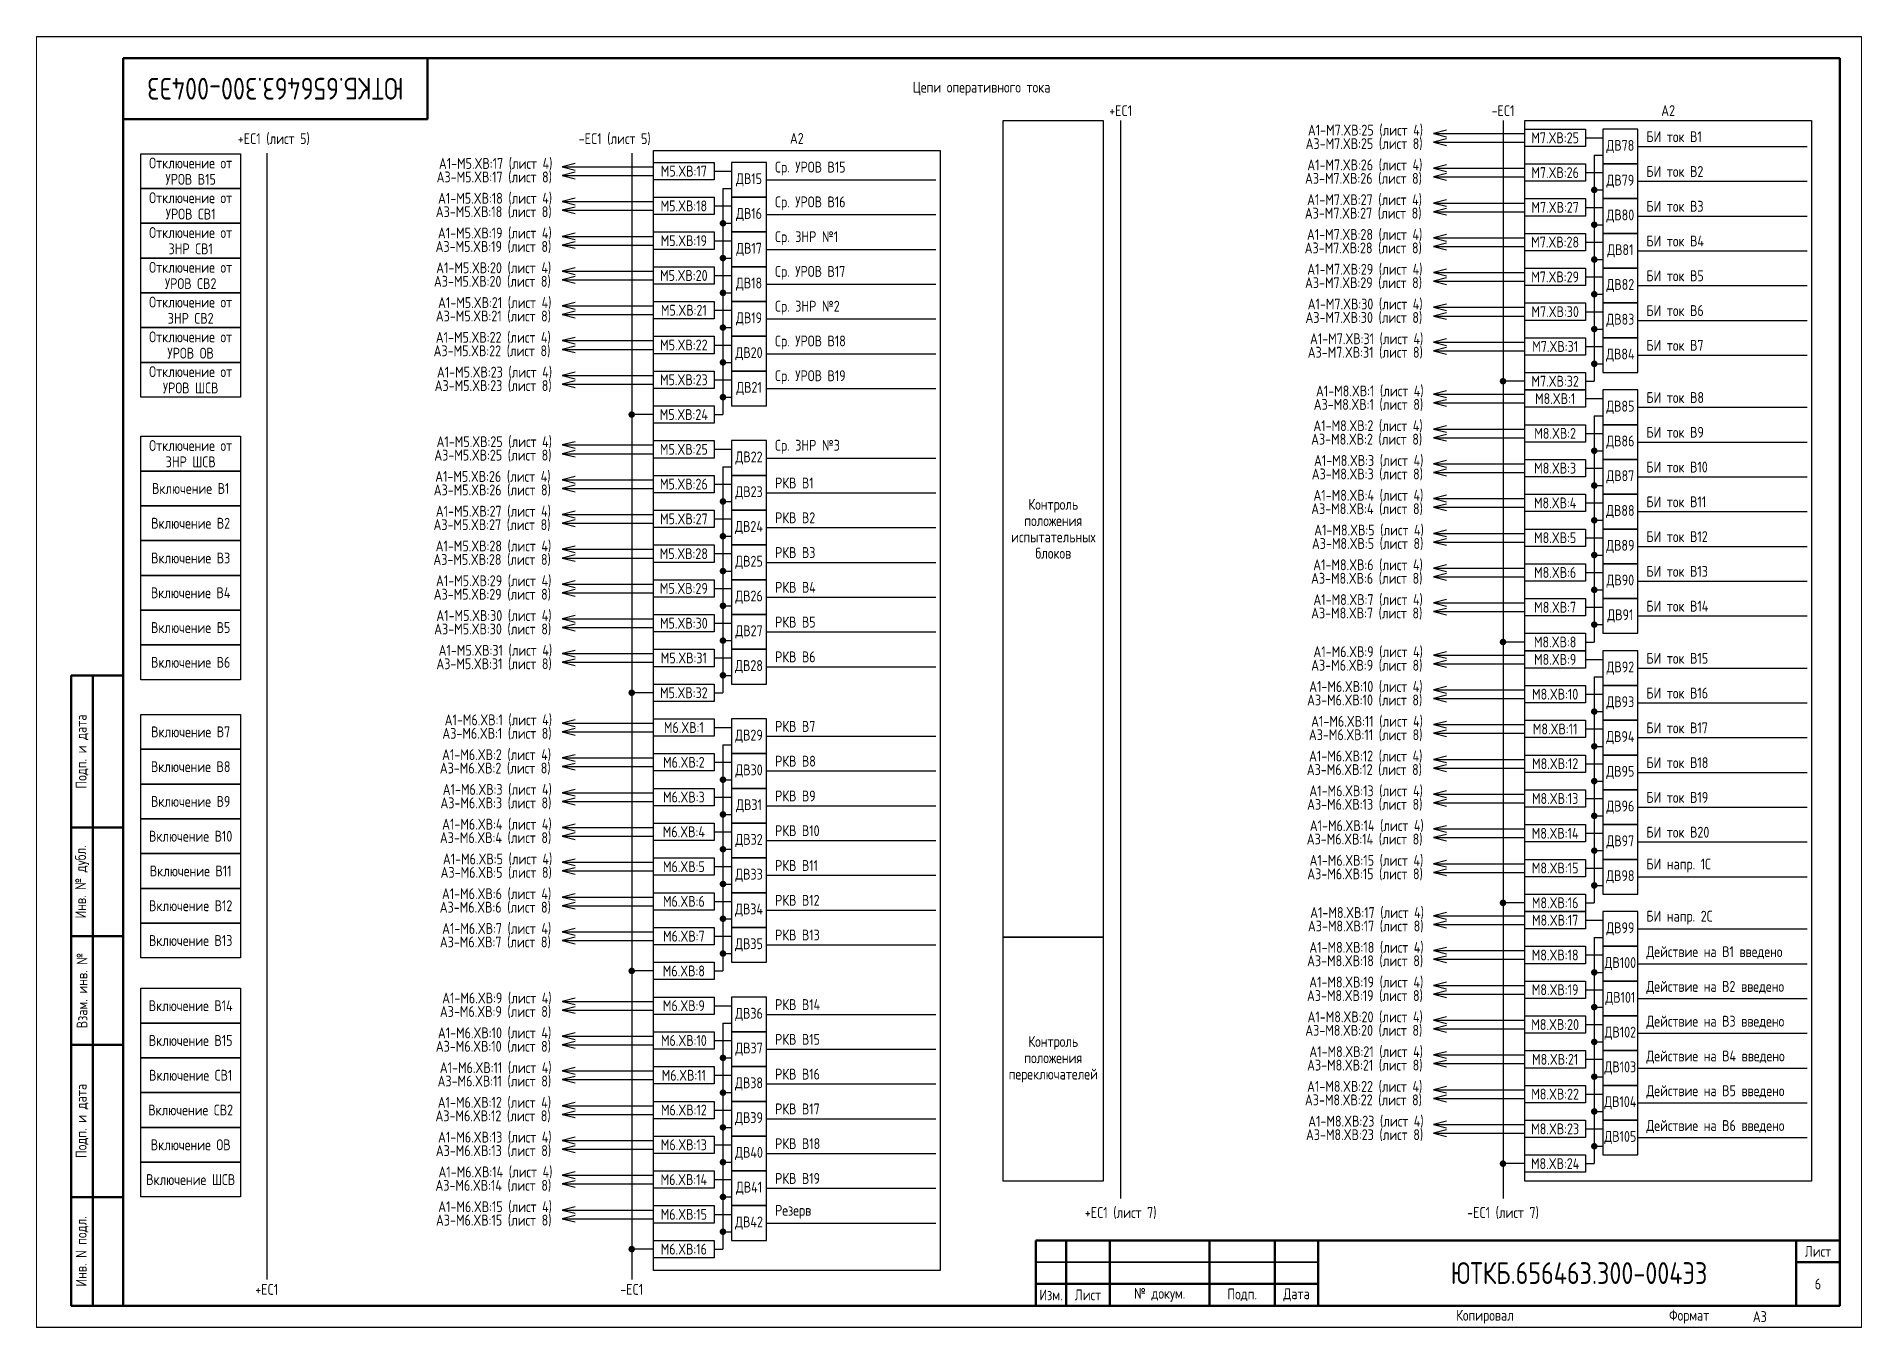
# Paper-space layout 'Лист6' of a CAD drawing. Header units: millimetres, sheet in inches. Extents: x 118.5 to 128.6, y 94.4 to 101.5.
# The model-space entities are those that its viewports show. They can reach past a viewport. Long polylines and large blocks are cut down to what shows.
import ezdxf

# ---------------------------------------------------------------- set-up
doc = ezdxf.new("R2010")
doc.units = ezdxf.units.MM
doc.styles.add('Gost_type_A', font='GOST_A.TTF')

psp = doc.layouts.new('Лист6')

msp = doc.modelspace()

# ---------------------------------------------------------------- texts
at = {"insert": (2155, 285), "char_height": 5, "width": 70, "attachment_point": 5, "rotation": 180, "style": 'Gost_type_A'}
msp.add_mtext('ЮТКБ.656463.300-004Э3', dxfattribs=at)
at = {"char_height": 2.5, "style": 'Gost_type_A'}
for s, insert, width, attachment_point, line_spacing_factor in [('Цепи оперативного тока', (2317.5, 285), 395, 5, 0.9), ('A2', (2475.52, 278.69), 66, 8, 0.9), ('A2', (2275, 272.29), 66, 8, 0.9), ('A3-M7.XВ:25 (лист 8)', (2392.09, 272.23), 31, 4, 0.8), ('A1-M7.XВ:25 (лист 4)', (2392.61, 275.33), 31, 4, 0.8), ('Отключение от УРОВ B15', (2135.5, 266.02), 23, 5, 0.9), ('A1-M5.XВ:17 (лист 4)', (2192.62, 267.66), 31, 4, 0.8), ('A1-M7.XВ:26 (лист 4)', (2392.47, 267.33), 31, 4, 0.8), ('A3-M5.XВ:17 (лист 8)', (2192.1, 264.56), 31, 4, 0.8), ('A3-M7.XВ:26 (лист 8)', (2391.95, 264.23), 31, 4, 0.8), ('Отключение от УРОВ СB1', (2135.5, 258.02), 23, 5, 0.9), ('A1-M5.XВ:18 (лист 4)', (2192.43, 259.66), 31, 4, 0.8), ('A1-M7.XВ:27 (лист 4)', (2392.43, 259.33), 31, 4, 0.8), ('A3-M5.XВ:18 (лист 8)', (2191.91, 256.56), 31, 4, 0.8), ('A3-M7.XВ:27 (лист 8)', (2391.91, 256.23), 31, 4, 0.8), ('Отключение от ЗНР СВ1', (2135.5, 250.02), 23, 5, 0.9), ('A1-M5.XВ:19 (лист 4)', (2192.39, 251.66), 31, 4, 0.8), ('A1-M7.XВ:28 (лист 4)', (2392.39, 251.33), 31, 4, 0.8), ('A3-M5.XВ:19 (лист 8)', (2191.87, 248.56), 31, 4, 0.8), ('A3-M7.XВ:28 (лист 8)', (2391.87, 248.23), 31, 4, 0.8), ('Отключение от УРОВ СB2', (2135.5, 242.02), 23, 5, 0.9), ('A1-M5.XВ:20 (лист 4)', (2192, 243.66), 31, 4, 0.8), ('A1-M7.XВ:29 (лист 4)', (2392.47, 243.33), 31, 4, 0.8), ('A3-M5.XВ:20 (лист 8)', (2191.48, 240.56), 31, 4, 0.8), ('A3-M7.XВ:29 (лист 8)', (2391.95, 240.23), 31, 4, 0.8), ('Отключение от ЗНР СВ2', (2135.5, 234.02), 23, 5, 0.9), ('A1-M5.XВ:21 (лист 4)', (2192.43, 235.66), 31, 4, 0.8), ('A1-M7.XВ:30 (лист 4)', (2392.56, 235.33), 31, 4, 0.8), ('A3-M5.XВ:21 (лист 8)', (2191.91, 232.56), 31, 4, 0.8), ('A3-M7.XВ:30 (лист 8)', (2392.06, 232.23), 31, 4, 0.8), ('Отключение от УРОВ ОB', (2135.5, 226.02), 23, 5, 0.9), ('A1-M5.XВ:22 (лист 4)', (2191.91, 227.66), 31, 4, 0.8), ('A1-M7.XВ:31 (лист 4)', (2393.09, 227.33), 31, 4, 0.8), ('A3-M5.XВ:22 (лист 8)', (2191.41, 224.56), 31, 4, 0.8), ('A3-M7.XВ:31 (лист 8)', (2392.57, 224.23), 31, 4, 0.8), ('Отключение от УРОВ ШСB', (2135.5, 218.02), 23, 5, 0.9), ('A1-M5.XВ:23 (лист 4)', (2192.17, 219.66), 31, 4, 0.8), ('A3-M5.XВ:23 (лист 8)', (2191.65, 216.56), 31, 4, 0.8), ('A1-M8.XВ:1 (лист 4)', (2394.47, 215.33), 31, 4, 0.8), ('A3-M8.XВ:1 (лист 8)', (2393.95, 212.23), 31, 4, 0.8), ('A3-M8.XВ:2 (лист 8)', (2393.36, 204.23), 31, 4, 0.8), ('A1-M8.XВ:2 (лист 4)', (2393.88, 207.33), 31, 4, 0.8), ('Отключение от ЗНР ШСВ', (2135.5, 201.02), 23, 5, 0.9), ('A3-M5.XВ:25 (лист 8)', (2191.57, 200.56), 31, 4, 0.8), ('A1-M5.XВ:25 (лист 4)', (2192.09, 203.66), 31, 4, 0.8), ('A3-M8.XВ:3 (лист 8)', (2393.5, 196.23), 31, 4, 0.8), ('A1-M8.XВ:3 (лист 4)', (2394.02, 199.33), 31, 4, 0.8), ('Включение В1', (2135.5, 193.02), 23, 5, 0.9), ('A3-M5.XВ:26 (лист 8)', (2191.43, 192.56), 31, 4, 0.8), ('A1-M5.XВ:26 (лист 4)', (2191.77, 195.66), 31, 4, 0.8), ('A1-M5.XВ:27 (лист 4)', (2191.91, 187.66), 31, 4, 0.8), ('Контроль положения\\Pиспытательных блоков', (2334.02, 183.74), 23, 5, 0.9), ('A3-M8.XВ:4 (лист 8)', (2393.38, 188.23), 31, 4, 0.8), ('A1-M8.XВ:4 (лист 4)', (2393.9, 191.33), 31, 4, 0.8), ('Включение В2', (2135.5, 185.02), 23, 5, 0.9), ('A3-M5.XВ:27 (лист 8)', (2191.39, 184.56), 31, 4, 0.8), ('A1-M8.XВ:5 (лист 4)', (2394.06, 183.33), 31, 4, 0.8), ('A1-M5.XВ:28 (лист 4)', (2191.87, 179.66), 31, 4, 0.8), ('A3-M8.XВ:5 (лист 8)', (2393.54, 180.23), 31, 4, 0.8), ('Включение В3', (2135.5, 177.02), 23, 5, 0.9), ('A3-M5.XВ:28 (лист 8)', (2191.35, 176.56), 31, 4, 0.8), ('A1-M8.XВ:6 (лист 4)', (2393.84, 175.33), 31, 4, 0.8), ('A1-M5.XВ:29 (лист 4)', (2191.95, 171.66), 31, 4, 0.8), ('A3-M8.XВ:6 (лист 8)', (2393.34, 172.23), 31, 4, 0.8), ('Включение В4', (2135.5, 169.02), 23, 5, 0.9), ('A3-M5.XВ:29 (лист 8)', (2191.43, 168.56), 31, 4, 0.8), ('A1-M8.XВ:7 (лист 4)', (2393.88, 167.33), 31, 4, 0.8), ('A1-M5.XВ:30 (лист 4)', (2192.04, 163.66), 31, 4, 0.8), ('A3-M8.XВ:7 (лист 8)', (2393.36, 164.23), 31, 4, 0.8), ('Включение В5', (2135.5, 161.02), 23, 5, 0.9), ('A3-M5.XВ:30 (лист 8)', (2191.54, 160.56), 31, 4, 0.8), ('A1-M5.XВ:31 (лист 4)', (2192.56, 155.66), 31, 4, 0.8), ('A1-M6.XВ:9 (лист 4)', (2393.89, 155.33), 31, 4, 0.8), ('Включение В6', (2135.5, 153.02), 23, 5, 0.9), ('A3-M5.XВ:31 (лист 8)', (2192.04, 152.56), 31, 4, 0.8), ('A3-M6.XВ:9 (лист 8)', (2393.37, 152.23), 31, 4, 0.8), ('A1-M6.XВ:10 (лист 4)', (2392.91, 147.33), 31, 4, 0.8), ('A3-M6.XВ:10 (лист 8)', (2392.43, 144.23), 31, 4, 0.8), ('A1-M6.XВ:1 (лист 4)', (2193.95, 139.66), 31, 4, 0.8), ('A1-M6.XВ:11 (лист 4)', (2393.36, 139.33), 31, 4, 0.8), ('Включение В7', (2135.5, 137.02), 23, 5, 0.9), ('A3-M6.XВ:1 (лист 8)', (2193.43, 136.56), 31, 4, 0.8), ('A3-M6.XВ:11 (лист 8)', (2392.84, 136.23), 31, 4, 0.8), ('Включение В8', (2135.5, 129.02), 23, 5, 0.9), ('A1-M6.XВ:2 (лист 4)', (2193.36, 131.66), 31, 4, 0.8), ('A1-M6.XВ:12 (лист 4)', (2392.88, 131.33), 31, 4, 0.8), ('A3-M6.XВ:2 (лист 8)', (2192.84, 128.56), 31, 4, 0.8), ('A3-M6.XВ:12 (лист 8)', (2392.36, 128.23), 31, 4, 0.8), ('Включение В9', (2135.5, 121.02), 23, 5, 0.9), ('A3-M6.XВ:3 (лист 8)', (2192.98, 120.56), 31, 4, 0.8), ('A1-M6.XВ:3 (лист 4)', (2193.5, 123.66), 31, 4, 0.8), ('A3-M6.XВ:13 (лист 8)', (2392.43, 120.23), 31, 4, 0.8), ('A1-M6.XВ:13 (лист 4)', (2392.95, 123.33), 31, 4, 0.8), ('Включение В10', (2135.5, 113.02), 23, 5, 0.9), ('A3-M6.XВ:4 (лист 8)', (2192.85, 112.56), 31, 4, 0.8), ('A1-M6.XВ:4 (лист 4)', (2193.37, 115.66), 31, 4, 0.8), ('A3-M6.XВ:14 (лист 8)', (2392.35, 112.23), 31, 4, 0.8), ('A1-M6.XВ:14 (лист 4)', (2393.05, 115.33), 31, 4, 0.8), ('A1-M6.XВ:5 (лист 4)', (2193.54, 107.66), 31, 4, 0.8), ('Включение В11', (2135.5, 105.02), 23, 5, 0.9), ('A3-M6.XВ:5 (лист 8)', (2193.02, 104.56), 31, 4, 0.8), ('A3-M6.XВ:15 (лист 8)', (2392.47, 104.23), 31, 4, 0.8), ('A1-M6.XВ:15 (лист 4)', (2393, 107.33), 31, 4, 0.8), ('A1-M6.XВ:6 (лист 4)', (2193.32, 99.66), 31, 4, 0.8), ('Включение В12', (2135.5, 97.02), 23, 5, 0.9), ('A3-M6.XВ:6 (лист 8)', (2192.82, 96.56), 31, 4, 0.8), ('A1-M8.XВ:17 (лист 4)', (2393.14, 95.33), 31, 4, 0.8), ('A1-M6.XВ:7 (лист 4)', (2193.36, 91.66), 31, 4, 0.8), ('A3-M8.XВ:17 (лист 8)', (2392.62, 92.23), 31, 4, 0.8), ('Включение В13', (2135.5, 89.02), 23, 5, 0.9), ('A3-M6.XВ:7 (лист 8)', (2192.84, 88.56), 31, 4, 0.8), ('A1-M8.XВ:18 (лист 4)', (2392.95, 87.33), 31, 4, 0.8), ('A3-M8.XВ:18 (лист 8)', (2392.43, 84.23), 31, 4, 0.8), ('A1-M8.XВ:19 (лист 4)', (2392.92, 79.33), 31, 4, 0.8), ('A1-M6.XВ:9 (лист 4)', (2193.37, 75.66), 31, 4, 0.8), ('A3-M8.XВ:19 (лист 8)', (2392.4, 76.23), 31, 4, 0.8), ('Включение В14', (2135.5, 74.02), 23, 5, 0.9), ('A3-M6.XВ:9 (лист 8)', (2192.85, 72.56), 31, 4, 0.8), ('A1-M8.XВ:20 (лист 4)', (2392.53, 71.33), 31, 4, 0.8), ('Включение В15', (2135.5, 66.02), 23, 5, 0.9), ('A1-M6.XВ:10 (лист 4)', (2192.39, 67.66), 31, 4, 0.8), ('A3-M8.XВ:20 (лист 8)', (2392.01, 68.23), 31, 4, 0.8), ('A3-M6.XВ:10 (лист 8)', (2191.91, 64.56), 31, 4, 0.8), ('Контроль положения\\Pпереключателей', (2334.02, 61.7), 23, 5, 0.9), ('A1-M8.XВ:21 (лист 4)', (2392.95, 63.33), 31, 4, 0.8), ('Включение СВ1', (2135.5, 58.02), 23, 5, 0.9), ('A1-M6.XВ:11 (лист 4)', (2192.84, 59.66), 31, 4, 0.8), ('A3-M8.XВ:21 (лист 8)', (2392.43, 60.23), 31, 4, 0.8), ('A3-M6.XВ:11 (лист 8)', (2192.32, 56.56), 31, 4, 0.8), ('A1-M8.XВ:22 (лист 4)', (2392.43, 55.33), 31, 4, 0.8), ('Включение СВ2', (2135.5, 50.02), 23, 5, 0.9), ('A1-M6.XВ:12 (лист 4)', (2192.36, 51.66), 31, 4, 0.8), ('A3-M8.XВ:22 (лист 8)', (2391.93, 52.23), 31, 4, 0.8), ('A3-M6.XВ:12 (лист 8)', (2191.84, 48.56), 31, 4, 0.8), ('A1-M8.XВ:23 (лист 4)', (2392.69, 47.33), 31, 4, 0.8), ('Включение ОВ', (2135.5, 42.02), 23, 5, 0.9), ('A3-M6.XВ:13 (лист 8)', (2191.91, 40.56), 31, 4, 0.8), ('A1-M6.XВ:13 (лист 4)', (2192.43, 43.66), 31, 4, 0.8), ('A3-M8.XВ:23 (лист 8)', (2392.17, 44.23), 31, 4, 0.8), ('Включение ШСВ', (2135.5, 34.02), 23, 5, 0.9), ('A3-M6.XВ:14 (лист 8)', (2191.83, 32.56), 31, 4, 0.8), ('A1-M6.XВ:14 (лист 4)', (2192.53, 35.66), 31, 4, 0.8), ('A3-M6.XВ:15 (лист 8)', (2191.95, 24.56), 31, 4, 0.8), ('A1-M6.XВ:15 (лист 4)', (2192.47, 27.66), 31, 4, 0.8)]:
    msp.add_mtext(s, dxfattribs=dict(at, insert=insert, width=width, attachment_point=attachment_point, line_spacing_factor=line_spacing_factor))
at = {"style": 'Gost_type_A'}
for s, insert, char_height, width, attachment_point in [('+EC1', (2349.52, 278.69), 2.5, 20, 8), ('-EC1', (2437.52, 278.69), 2.5, 20, 8), ('+EC1 (лист 5)', (2154.62, 272), 2.5, 17.4877, 8), ('-EC1 (лист 5)', (2233.08, 272), 2.5, 18.5192, 8), ('M7.XВ:25', (2449.52, 273.69), 2.5, 14, 5), ('БИ ток В1', (2470.52, 272.69), 2.5, 27.8465, 7), ('M5.XВ:17', (2249, 266.02), 2.5, 14, 5), ('Ср. УРОВ В15', (2270, 265.02), 2.5, 35.7119, 7), ('M7.XВ:26', (2449.52, 265.69), 2.5, 14, 5), ('БИ ток В2', (2470.52, 264.69), 2.5, 27.8465, 7), ('M5.XВ:18', (2249, 258.02), 2.5, 14, 5), ('Ср. УРОВ В16', (2270, 257.02), 2.5, 41.1416, 7), ('M7.XВ:27', (2449.52, 257.69), 2.5, 14, 5), ('БИ ток В3', (2470.52, 256.69), 2.5, 35.933, 7), ('Ср. ЗНР №1', (2270, 249.02), 2.5, 27.8465, 7), ('M5.XВ:19', (2249, 250.02), 2.5, 14, 5), ('M7.XВ:28', (2449.52, 249.69), 2.5, 14, 5), ('БИ ток В4', (2470.52, 248.69), 2.5, 41.868, 7), ('Ср. УРОВ В17', (2270, 241.02), 2.5, 27.8465, 7), ('M5.XВ:20', (2249, 242.02), 2.5, 14, 5), ('M7.XВ:29', (2449.52, 241.69), 2.5, 14, 5), ('БИ ток В5', (2470.52, 240.69), 2.5, 42.9636, 7), ('M5.XВ:21', (2249, 234.02), 2.5, 14, 5), ('Ср. ЗНР №2 ', (2270, 233.02), 2.5, 33.4848, 7), ('M7.XВ:30', (2449.52, 233.69), 2.5, 14, 5), ('БИ ток В6', (2470.52, 232.69), 2.5, 40.0707, 7), ('M5.XВ:22', (2249, 226.02), 2.5, 14, 5), ('Ср. УРОВ В18', (2270, 225.02), 2.5, 35.3544, 7), ('M7.XВ:31', (2449.52, 225.69), 2.5, 14, 5), ('БИ ток В7', (2470.52, 224.69), 2.5, 38, 7), ('M5.XВ:23', (2249, 218.02), 2.5, 14, 5), ('Ср. УРОВ В19', (2270, 217.02), 2.5, 27.8465, 7), ('M7.XВ:32', (2449.52, 217.69), 2.5, 14, 5), ('M8.XВ:1', (2449.52, 213.69), 2.5, 14, 5), ('БИ ток В8', (2470.52, 212.69), 2.5, 29.668, 7), ('M5.XВ:24', (2249, 210.02), 2.5, 14, 5), ('M8.XВ:2', (2449.52, 205.69), 2.5, 14, 5), ('БИ ток В9', (2470.52, 204.69), 2.5, 30.6324, 7), ('M5.XВ:25', (2249, 202.02), 2.5, 14, 5), ('Ср. ЗНР №3', (2270, 201.02), 2.5, 27.8465, 7), ('M8.XВ:3', (2449.52, 197.69), 2.5, 14, 5), ('БИ ток В10', (2470.52, 196.69), 2.5, 30.6324, 7), ('M5.XВ:26', (2249, 194.02), 2.5, 14, 5), ('РКВ В1', (2270, 193.02), 2.5, 27.8465, 7), ('M8.XВ:4', (2449.52, 189.69), 2.5, 14, 5), ('БИ ток В11', (2470.52, 188.69), 2.5, 27.8465, 7), ('M5.XВ:27', (2249, 186.02), 2.5, 14, 5), ('РКВ В2', (2270, 185.02), 2.5, 35.933, 7), ('M8.XВ:5', (2449.52, 181.69), 2.5, 14, 5), ('БИ ток В12', (2470.52, 180.69), 2.5, 27.8465, 7), ('M5.XВ:28', (2249, 178.02), 2.5, 14, 5), ('РКВ В3', (2270, 177.02), 2.5, 41.868, 7), ('M8.XВ:6', (2449.52, 173.69), 2.5, 14, 5), ('БИ ток В13', (2470.52, 172.69), 2.5, 27.8465, 7), ('M5.XВ:29', (2249, 170.02), 2.5, 14, 5), ('РКВ В4', (2270, 169.02), 2.5, 42.9636, 7), ('M8.XВ:7', (2449.52, 165.69), 2.5, 14, 5), ('БИ ток В14', (2470.52, 164.69), 2.5, 33.5921, 7), ('M5.XВ:30', (2249, 162.02), 2.5, 14, 5), ('РКВ В5', (2270, 161.02), 2.5, 40.0707, 7), ('РКВ В6', (2270, 153.02), 2.5, 38, 7), ('M8.XВ:8', (2449.52, 157.69), 2.5, 14, 5), ('M5.XВ:31', (2249, 154.02), 2.5, 14, 5), ('M8.XВ:9', (2449.52, 153.69), 2.5, 14, 5), ('БИ ток В15', (2470.52, 152.69), 2.5, 27.8465, 7), ('M5.XВ:32', (2249, 146.02), 2.5, 14, 5), ('БИ ток В16', (2470.52, 144.69), 2.5, 39.1584, 7), ('M8.XВ:10', (2449.52, 145.69), 2.5, 14, 5), ('M6.XВ:1', (2249, 138.02), 2.5, 14, 5), ('РКВ В7', (2270, 137.02), 2.5, 29.668, 7), ('M8.XВ:11', (2449.52, 137.69), 2.5, 14, 5), ('\\pxt5;БИ ток В17', (2470.52, 136.69), 2.5, 27.8465, 7), ('M6.XВ:2', (2249, 130.02), 2.5, 14, 5), ('РКВ В8', (2270, 129.02), 2.5, 30.6324, 7), ('M8.XВ:12', (2449.52, 129.69), 2.5, 14, 5), ('БИ ток В18', (2470.52, 128.69), 2.5, 36.4793, 7), ('M6.XВ:3', (2249, 122.02), 2.5, 14, 5), ('РКВ В9', (2270, 121.02), 2.5, 30.6324, 7), ('M8.XВ:13', (2449.52, 121.69), 2.5, 14, 5), ('\\pxt4;БИ ток В19', (2470.52, 120.69), 2.5, 27.8465, 7), ('M6.XВ:4', (2249, 114.02), 2.5, 14, 5), ('РКВ В10', (2270, 113.02), 2.5, 27.8465, 7), ('M8.XВ:14', (2449.52, 113.69), 2.5, 14, 5), ('БИ ток В20', (2470.52, 112.69), 2.5, 35.3878, 7), ('M6.XВ:5', (2249, 106.02), 2.5, 14, 5), ('РКВ В11', (2270, 105.02), 2.5, 27.8465, 7), ('M8.XВ:15', (2449.52, 105.69), 2.5, 14, 5), ('БИ напр. 1С', (2470.52, 104.69), 2.5, 27.8465, 7), ('M6.XВ:6', (2249, 98.02), 2.5, 14, 5), ('РКВ В12', (2270, 97.02), 2.5, 27.8465, 7), ('M8.XВ:16', (2449.52, 97.69), 2.5, 14, 5), ('M8.XВ:17', (2449.52, 93.69), 2.5, 14, 5), ('БИ напр. 2С', (2470.52, 92.69), 2.5, 35.7119, 7), ('M6.XВ:7', (2249, 90.02), 2.5, 14, 5), ('РКВ В13', (2270, 89.02), 2.5, 33.5921, 7), ('M8.XВ:18', (2449.52, 85.69), 2.5, 14, 5), ('Действие на В1 введено', (2470.52, 84.69), 2.5, 41.1416, 7), ('M6.XВ:8', (2249, 82.02), 2.5, 14, 5), ('M8.XВ:19', (2449.52, 77.69), 2.5, 14, 5), ('Действие на В2 введено', (2470.52, 76.69), 2.5, 36.2619, 7), ('M6.XВ:9', (2249, 74.02), 2.5, 14, 5), ('РКВ В14', (2270, 73.02), 2.5, 27.8465, 7), ('Действие на В3 введено', (2470.52, 68.69), 2.5, 34.3795, 7), ('M6.XВ:10', (2249, 66.02), 2.5, 14, 5), ('РКВ В15', (2270, 65.02), 2.5, 39.1584, 7), ('M8.XВ:20', (2449.52, 69.69), 2.5, 14, 5), ('Действие на В4 введено', (2470.52, 60.69), 2.5, 33.4848, 7), ('M6.XВ:11', (2249, 58.02), 2.5, 14, 5), ('РКВ В16', (2270, 57.02), 2.5, 27.8465, 7), ('M8.XВ:21', (2449.52, 61.69), 2.5, 14, 5), ('M8.XВ:22', (2449.52, 53.69), 2.5, 14, 5), ('Действие на В5 введено', (2470.52, 52.69), 2.5, 35.3544, 7), ('M6.XВ:12', (2249, 50.02), 2.5, 14, 5), ('РКВ В17', (2270, 49.02), 2.5, 36.4793, 7), ('M8.XВ:23', (2449.52, 45.69), 2.5, 14, 5), ('Действие на В6 введено', (2470.52, 44.69), 2.5, 38.1443, 7), ('M6.XВ:13', (2249, 42.02), 2.5, 14, 5), ('\\pxt4;РКВ В18', (2270, 41.02), 2.5, 27.8465, 7), ('M8.XВ:24', (2449.52, 37.69), 2.5, 14, 5), ('M6.XВ:14', (2249, 34.02), 2.5, 14, 5), ('РКВ В19', (2270, 33.02), 2.5, 35.3878, 7), ('M6.XВ:15', (2249, 26.02), 2.5, 14, 5), ('Резерв', (2270, 25.02), 2.5, 27.8465, 7), ('+EC1 (лист 7)', (2349.52, 27.69), 2.5, 20, 2), ('-EC1 (лист 7)', (2437.52, 27.69), 2.5, 20, 2), ('M6.XВ:16', (2249, 18.02), 2.5, 14, 5), ('ЮТКБ.656463.300-004Э3', (2455, 12.5), 5, 120, 5), ('+EC1', (2153, 10), 2.5, 20, 2), ('-EC1', (2237, 10), 2.5, 20, 2), ('6', (2510, 10), 2.5, 10, 5), ('A3', (2495, 2.5), 2.5, 20, 4)]:
    msp.add_mtext(s, dxfattribs=dict(at, insert=insert, char_height=char_height, width=width, attachment_point=attachment_point))
at = {"color": 5, "char_height": 2.5, "width": 7.9998, "attachment_point": 5, "style": 'Gost_type_A'}
for s, insert in [('ДВ78', (2464.52, 271.69)), ('ДВ15', (2264, 264.02)), ('ДВ79', (2464.52, 263.69)), ('ДВ16', (2264, 256.02)), ('ДВ80', (2464.52, 255.69)), ('ДВ17', (2264, 248.02)), ('ДВ81', (2464.52, 247.69)), ('ДВ18', (2264, 240.02)), ('ДВ82', (2464.52, 239.69)), ('ДВ19', (2264, 232.02)), ('ДВ83', (2464.52, 231.69)), ('ДВ20', (2264, 224.02)), ('ДВ84', (2464.52, 223.69)), ('ДВ21', (2264, 216.02)), ('ДВ85', (2464.52, 211.69)), ('ДВ86', (2464.52, 203.69)), ('ДВ22', (2264, 200.02)), ('ДВ23', (2264, 192.02)), ('ДВ87', (2464.52, 195.69)), ('ДВ88', (2464.52, 187.69)), ('ДВ24', (2264, 184.02)), ('ДВ89', (2464.52, 179.69)), ('ДВ25', (2264, 176.02)), ('ДВ90', (2464.52, 171.69)), ('ДВ26', (2264, 168.02)), ('ДВ91', (2464.52, 163.69)), ('ДВ27', (2264, 160.02)), ('ДВ28', (2264, 152.02)), ('ДВ92', (2464.52, 151.69)), ('ДВ93', (2464.52, 143.69)), ('ДВ29', (2264, 136.02)), ('ДВ94', (2464.52, 135.69)), ('ДВ30', (2264, 128.02)), ('ДВ95', (2464.52, 127.69)), ('ДВ31', (2264, 120.02)), ('ДВ96', (2464.52, 119.69)), ('ДВ32', (2264, 112.02)), ('ДВ97', (2464.52, 111.69)), ('ДВ33', (2264, 104.02)), ('ДВ98', (2464.52, 103.69)), ('ДВ34', (2264, 96.02)), ('ДВ99', (2464.52, 91.69)), ('ДВ35', (2264, 88.02)), ('ДВ100', (2464.52, 83.69)), ('ДВ101', (2464.52, 75.69)), ('ДВ36', (2264, 72.02)), ('ДВ102', (2464.52, 67.69)), ('ДВ37', (2264, 64.02)), ('ДВ103', (2464.52, 59.69)), ('ДВ38', (2264, 56.02)), ('ДВ104', (2464.52, 51.69)), ('ДВ39', (2264, 48.02)), ('ДВ105', (2464.52, 43.69)), ('ДВ40', (2264, 40.02)), ('ДВ41', (2264, 32.02)), ('ДВ42', (2264, 24.02))]:
    msp.add_mtext(s, dxfattribs=dict(at, insert=insert))

# ---------------------------------------------------------------- blocks, each defined once
blk = doc.blocks.new('Формат_А3')
blk.add_lwpolyline([(-420, 297), (0, 297), (0, 0), (-420, 0)], close=True)
at = {"lineweight": 50}
blk.add_lwpolyline([(-400, 292), (-5, 292), (-5, 5), (-400, 5)], close=True, dxfattribs=at)
blk = doc.blocks.new('Штамп левый нижний')
at = {"lineweight": 50}
for points in [[(-12, 145), (-7, 145), (-7, 110), (-12, 110)], [(-7, 145), (0, 145), (0, 110), (-7, 110)], [(-12, 110), (-7, 110), (-7, 85), (-12, 85)], [(-7, 110), (0, 110), (0, 85), (-7, 85)], [(-12, 85), (-7, 85), (-7, 60), (-12, 60)], [(-7, 85), (0, 85), (0, 60), (-7, 60)], [(-12, 60), (-7, 60), (-7, 25), (-12, 25)], [(-7, 60), (0, 60), (0, 25), (-7, 25)], [(-12, 25), (-7, 25), (-7, 0), (-12, 0)], [(-7, 25), (0, 25), (0, 0), (-7, 0)]]:
    blk.add_lwpolyline(points, close=True, dxfattribs=at)
at = {"char_height": 2.5, "attachment_point": 5, "rotation": 90, "style": 'Gost_type_A'}
for s, insert, width in [('Подп. и дата', (-9.5, 127.5), 35), ('Инв. № дубл.', (-9.5, 97.5), 25), ('Взам. инв. №', (-9.5, 72.5), 25), ('Подп. и дата', (-9.5, 42.5), 35), ('Инв. N подл.', (-9.5, 12.5), 25)]:
    blk.add_mtext(s, dxfattribs=dict(at, insert=insert, width=width))
blk = doc.blocks.new('Штамп малый нижний')
at = {"lineweight": 50}
for points in [[(-185, 15), (-178, 15), (-178, 5), (-185, 5)], [(-178, 15), (-168, 15), (-168, 5), (-178, 5)], [(-168, 15), (-145, 15), (-145, 5), (-168, 5)], [(-145, 15), (-130, 15), (-130, 5), (-145, 5)], [(-130, 15), (-120, 15), (-120, 5), (-130, 5)], [(-120, 15), (-10, 15), (-10, 0), (-120, 0)], [(-10, 15), (0, 15), (0, 10), (-10, 10)], [(-10, 10), (0, 10), (0, 0), (-10, 0)], [(-185, 5), (-178, 5), (-178, 0), (-185, 0)], [(-178, 5), (-168, 5), (-168, 0), (-178, 0)], [(-168, 5), (-145, 5), (-145, 0), (-168, 0)], [(-145, 5), (-130, 5), (-130, 0), (-145, 0)], [(-130, 5), (-120, 5), (-120, 0), (-130, 0)]]:
    blk.add_lwpolyline(points, close=True, dxfattribs=at)
for points in [[(-185, 15), (-178, 15), (-178, 10), (-185, 10)], [(-178, 15), (-168, 15), (-168, 10), (-178, 10)], [(-168, 15), (-145, 15), (-145, 10), (-168, 10)], [(-145, 15), (-130, 15), (-130, 10), (-145, 10)], [(-130, 15), (-120, 15), (-120, 10), (-130, 10)], [(-185, 10), (-178, 10), (-178, 5), (-185, 5)], [(-178, 10), (-168, 10), (-168, 5), (-178, 5)], [(-168, 10), (-145, 10), (-145, 5), (-168, 5)], [(-145, 10), (-130, 10), (-130, 5), (-145, 5)], [(-130, 10), (-120, 10), (-120, 5), (-130, 5)]]:
    blk.add_lwpolyline(points, close=True)
at = {"char_height": 2.5, "style": 'Gost_type_A'}
for s, insert, width, attachment_point in [('Лист', (-5, 12.5), 10, 5), ('Изм.', (-181.5, 2.5), 7, 5), ('Лист', (-173, 2.5), 10, 5), ('№ докум.', (-156.5, 2.5), 23, 5), ('Подп.', (-137.5, 2.5), 15, 5), ('Дата', (-125, 2.5), 10, 5), ('Копировал', (-75, -2.53), 13.1202, 6), ('Формат', (-30, -2.53), 13.1202, 6)]:
    blk.add_mtext(s, dxfattribs=dict(at, insert=insert, width=width, attachment_point=attachment_point))
blk = doc.blocks.new('Штамп угловой верхний')
at = {"lineweight": 50}
blk.add_lwpolyline([(0, 0), (70, 0), (70, -14), (0, -14)], close=True, dxfattribs=at)
blk = doc.blocks.new('POINT')
at = {"const_width": 0.75}
blk.add_lwpolyline([(-0.375, 0, 1), (0.375, 0, 1)], format="xyb", close=True, dxfattribs=at)

# ---------------------------------------------------------------- linework, layer by layer
for p, q in [((2349.52, 277.69), (2349.52, 29.69)), ((2437.52, 277.69), (2437.52, 29.69)), ((2421.52, 274.69), (2442.52, 274.69)), ((2456.52, 273.69), (2460.52, 273.69)), ((2153, 270.17), (2153, 11)), ((2237, 270.17), (2237, 11)), ((2421.52, 272.69), (2442.52, 272.69)), ((2458.52, 269.69), (2460.52, 269.69)), ((2458.52, 269.69), (2458.52, 217.69)), ((2468.52, 271.69), (2507.52, 271.69)), ((2221, 267.02), (2242, 267.02)), ((2221, 265.02), (2242, 265.02)), ((2256, 266.02), (2260, 266.02)), ((2421.52, 266.69), (2442.52, 266.69)), ((2421.52, 264.69), (2442.52, 264.69)), ((2456.52, 265.69), (2460.52, 265.69)), ((2258, 262.02), (2260, 262.02)), ((2258, 262.02), (2258, 210.02)), ((2268, 264.02), (2307, 264.02)), ((2458.52, 261.69), (2460.52, 261.69)), ((2468.52, 263.69), (2507.52, 263.69)), ((2221, 259.02), (2242, 259.02)), ((2221, 257.02), (2242, 257.02)), ((2256, 258.02), (2260, 258.02)), ((2421.52, 258.69), (2442.52, 258.69)), ((2421.52, 256.69), (2442.52, 256.69)), ((2456.52, 257.69), (2460.52, 257.69)), ((2258, 254.02), (2260, 254.02)), ((2268, 256.02), (2307, 256.02)), ((2458.52, 253.69), (2460.52, 253.69)), ((2468.52, 255.69), (2507.52, 255.69)), ((2221, 251.02), (2242, 251.02)), ((2221, 249.02), (2242, 249.02)), ((2256, 250.02), (2260, 250.02)), ((2268, 248.02), (2307, 248.02)), ((2421.52, 250.69), (2442.52, 250.69)), ((2421.52, 248.69), (2442.52, 248.69)), ((2456.52, 249.69), (2460.52, 249.69)), ((2258, 246.02), (2260, 246.02)), ((2458.52, 245.69), (2460.52, 245.69)), ((2468.52, 247.69), (2507.52, 247.69)), ((2221, 243.02), (2242, 243.02)), ((2221, 241.02), (2242, 241.02)), ((2256, 242.02), (2260, 242.02)), ((2268, 240.02), (2307, 240.02)), ((2421.52, 242.69), (2442.52, 242.69)), ((2421.52, 240.69), (2442.52, 240.69)), ((2456.52, 241.69), (2460.52, 241.69)), ((2468.52, 239.69), (2507.52, 239.69)), ((2258, 238.02), (2260, 238.02)), ((2458.52, 237.69), (2460.52, 237.69)), ((2221, 235.02), (2242, 235.02)), ((2221, 233.02), (2242, 233.02)), ((2256, 234.02), (2260, 234.02)), ((2268, 232.02), (2307, 232.02)), ((2421.52, 234.69), (2442.52, 234.69)), ((2421.52, 232.69), (2442.52, 232.69)), ((2456.52, 233.69), (2460.52, 233.69)), ((2468.52, 231.69), (2507.52, 231.69)), ((2221, 227.02), (2242, 227.02)), ((2258, 230.02), (2260, 230.02)), ((2458.52, 229.69), (2460.52, 229.69)), ((2221, 225.02), (2242, 225.02)), ((2256, 226.02), (2260, 226.02)), ((2268, 224.02), (2307, 224.02)), ((2421.52, 226.69), (2442.52, 226.69)), ((2421.52, 224.69), (2442.52, 224.69)), ((2456.52, 225.69), (2460.52, 225.69)), ((2468.52, 223.69), (2507.52, 223.69)), ((2221, 219.02), (2242, 219.02)), ((2258, 222.02), (2260, 222.02)), ((2458.52, 221.69), (2460.52, 221.69)), ((2221, 217.02), (2242, 217.02)), ((2256, 218.02), (2260, 218.02)), ((2268, 216.02), (2307, 216.02)), ((2421.52, 214.69), (2442.52, 214.69)), ((2442.52, 217.69), (2437.52, 217.69)), ((2456.52, 217.69), (2458.52, 217.69)), ((2242, 210.02), (2237, 210.02)), ((2256, 210.02), (2258, 210.02)), ((2258, 214.02), (2260, 214.02)), ((2421.52, 212.69), (2442.52, 212.69)), ((2456.52, 213.69), (2460.52, 213.69)), ((2468.52, 211.69), (2507.52, 211.69)), ((2421.52, 206.69), (2442.52, 206.69)), ((2458.52, 209.69), (2460.52, 209.69)), ((2458.52, 209.69), (2458.52, 157.69)), ((2221, 203.02), (2242, 203.02)), ((2256, 202.02), (2260, 202.02)), ((2421.52, 204.69), (2442.52, 204.69)), ((2456.52, 205.69), (2460.52, 205.69)), ((2458.52, 201.69), (2460.52, 201.69)), ((2468.52, 203.69), (2507.52, 203.69)), ((2221, 201.02), (2242, 201.02)), ((2258, 198.02), (2260, 198.02)), ((2258, 198.02), (2258, 146.02)), ((2268, 200.02), (2307, 200.02)), ((2421.52, 198.69), (2442.52, 198.69)), ((2456.52, 197.69), (2460.52, 197.69)), ((2221, 195.02), (2242, 195.02)), ((2256, 194.02), (2260, 194.02)), ((2421.52, 196.69), (2442.52, 196.69)), ((2458.52, 193.69), (2460.52, 193.69)), ((2468.52, 195.69), (2507.52, 195.69)), ((2221, 193.02), (2242, 193.02)), ((2258, 190.02), (2260, 190.02)), ((2268, 192.02), (2307, 192.02)), ((2421.52, 190.69), (2442.52, 190.69)), ((2456.52, 189.69), (2460.52, 189.69)), ((2221, 187.02), (2242, 187.02)), ((2221, 185.02), (2242, 185.02)), ((2256, 186.02), (2260, 186.02)), ((2421.52, 188.69), (2442.52, 188.69)), ((2458.52, 185.69), (2460.52, 185.69)), ((2468.52, 187.69), (2507.52, 187.69)), ((2258, 182.02), (2260, 182.02)), ((2268, 184.02), (2307, 184.02)), ((2421.52, 182.69), (2442.52, 182.69)), ((2421.52, 180.69), (2442.52, 180.69)), ((2456.52, 181.69), (2460.52, 181.69)), ((2221, 179.02), (2242, 179.02)), ((2221, 177.02), (2242, 177.02)), ((2256, 178.02), (2260, 178.02)), ((2458.52, 177.69), (2460.52, 177.69)), ((2468.52, 179.69), (2507.52, 179.69)), ((2258, 174.02), (2260, 174.02)), ((2268, 176.02), (2307, 176.02)), ((2421.52, 174.69), (2442.52, 174.69)), ((2421.52, 172.69), (2442.52, 172.69)), ((2456.52, 173.69), (2460.52, 173.69)), ((2221, 171.02), (2242, 171.02)), ((2221, 169.02), (2242, 169.02)), ((2256, 170.02), (2260, 170.02)), ((2268, 168.02), (2307, 168.02)), ((2458.52, 169.69), (2460.52, 169.69)), ((2468.52, 171.69), (2507.52, 171.69)), ((2258, 166.02), (2260, 166.02)), ((2421.52, 166.69), (2442.52, 166.69)), ((2421.52, 164.69), (2442.52, 164.69)), ((2456.52, 165.69), (2460.52, 165.69)), ((2221, 163.02), (2242, 163.02)), ((2221, 161.02), (2242, 161.02)), ((2256, 162.02), (2260, 162.02)), ((2268, 160.02), (2307, 160.02)), ((2458.52, 161.69), (2460.52, 161.69)), ((2468.52, 163.69), (2507.52, 163.69)), ((2258, 158.02), (2260, 158.02)), ((2442.52, 157.69), (2437.52, 157.69)), ((2456.52, 157.69), (2458.52, 157.69)), ((2221, 155.02), (2242, 155.02)), ((2221, 153.02), (2242, 153.02)), ((2256, 154.02), (2260, 154.02)), ((2268, 152.02), (2307, 152.02)), ((2421.52, 154.69), (2442.52, 154.69)), ((2421.52, 152.69), (2442.52, 152.69)), ((2456.52, 153.69), (2460.52, 153.69)), ((2468.52, 151.69), (2507.52, 151.69)), ((2258, 150.02), (2260, 150.02)), ((2458.52, 149.69), (2460.52, 149.69)), ((2458.52, 149.69), (2458.52, 97.69)), ((2242, 146.02), (2237, 146.02)), ((2256, 146.02), (2258, 146.02)), ((2421.52, 146.69), (2442.52, 146.69)), ((2421.52, 144.69), (2442.52, 144.69)), ((2456.52, 145.69), (2460.52, 145.69)), ((2468.52, 143.69), (2507.52, 143.69)), ((2221, 139.02), (2242, 139.02)), ((2421.52, 138.69), (2442.52, 138.69)), ((2458.52, 141.69), (2460.52, 141.69)), ((2221, 137.02), (2242, 137.02)), ((2256, 138.02), (2260, 138.02)), ((2268, 136.02), (2307, 136.02)), ((2421.52, 136.69), (2442.52, 136.69)), ((2456.52, 137.69), (2460.52, 137.69)), ((2468.52, 135.69), (2507.52, 135.69)), ((2221, 131.02), (2242, 131.02)), ((2258, 134.02), (2260, 134.02)), ((2258, 134.02), (2258, 82.02)), ((2421.52, 130.69), (2442.52, 130.69)), ((2458.52, 133.69), (2460.52, 133.69)), ((2221, 129.02), (2242, 129.02)), ((2256, 130.02), (2260, 130.02)), ((2258, 126.02), (2260, 126.02)), ((2268, 128.02), (2307, 128.02)), ((2421.52, 128.69), (2442.52, 128.69)), ((2456.52, 129.69), (2460.52, 129.69)), ((2468.52, 127.69), (2507.52, 127.69)), ((2221, 123.02), (2242, 123.02)), ((2256, 122.02), (2260, 122.02)), ((2421.52, 122.69), (2442.52, 122.69)), ((2458.52, 125.69), (2460.52, 125.69)), ((2221, 121.02), (2242, 121.02)), ((2258, 118.02), (2260, 118.02)), ((2268, 120.02), (2307, 120.02)), ((2421.52, 120.69), (2442.52, 120.69)), ((2456.52, 121.69), (2460.52, 121.69)), ((2458.52, 117.69), (2460.52, 117.69)), ((2468.52, 119.69), (2507.52, 119.69)), ((2221, 115.02), (2242, 115.02)), ((2256, 114.02), (2260, 114.02)), ((2421.52, 114.69), (2442.52, 114.69)), ((2456.52, 113.69), (2460.52, 113.69)), ((2221, 113.02), (2242, 113.02)), ((2258, 110.02), (2260, 110.02)), ((2268, 112.02), (2307, 112.02)), ((2421.52, 112.69), (2442.52, 112.69)), ((2458.52, 109.69), (2460.52, 109.69)), ((2468.52, 111.69), (2507.52, 111.69)), ((2221, 107.02), (2242, 107.02)), ((2221, 105.02), (2242, 105.02)), ((2256, 106.02), (2260, 106.02)), ((2421.52, 106.69), (2442.52, 106.69)), ((2456.52, 105.69), (2460.52, 105.69)), ((2258, 102.02), (2260, 102.02)), ((2268, 104.02), (2307, 104.02)), ((2421.52, 104.69), (2442.52, 104.69)), ((2458.52, 101.69), (2460.52, 101.69)), ((2468.52, 103.69), (2507.52, 103.69)), ((2221, 99.02), (2242, 99.02)), ((2221, 97.02), (2242, 97.02)), ((2256, 98.02), (2260, 98.02)), ((2442.52, 97.69), (2437.52, 97.69)), ((2456.52, 97.69), (2458.52, 97.69)), ((2258, 94.02), (2260, 94.02)), ((2268, 96.02), (2307, 96.02)), ((2421.52, 94.69), (2442.52, 94.69)), ((2421.52, 92.69), (2442.52, 92.69)), ((2456.52, 93.69), (2460.52, 93.69)), ((2221, 91.02), (2242, 91.02)), ((2221, 89.02), (2242, 89.02)), ((2256, 90.02), (2260, 90.02)), ((2458.52, 89.69), (2460.52, 89.69)), ((2458.52, 89.69), (2458.52, 37.69)), ((2468.52, 91.69), (2507.52, 91.69)), ((2258, 86.02), (2260, 86.02)), ((2268, 88.02), (2307, 88.02)), ((2421.52, 86.69), (2442.52, 86.69)), ((2421.52, 84.69), (2442.52, 84.69)), ((2456.52, 85.69), (2460.52, 85.69)), ((2242, 82.02), (2237, 82.02)), ((2256, 82.02), (2258, 82.02)), ((2458.52, 81.69), (2460.52, 81.69)), ((2468.52, 83.69), (2507.52, 83.69)), ((2421.52, 78.69), (2442.52, 78.69)), ((2421.52, 76.69), (2442.52, 76.69)), ((2456.52, 77.69), (2460.52, 77.69)), ((2468.52, 75.69), (2507.52, 75.69)), ((2221, 75.02), (2242, 75.02)), ((2221, 73.02), (2242, 73.02)), ((2256, 74.02), (2260, 74.02)), ((2268, 72.02), (2307, 72.02)), ((2458.52, 73.69), (2460.52, 73.69)), ((2258, 70.02), (2260, 70.02)), ((2258, 70.02), (2258, 18.02)), ((2421.52, 70.69), (2442.52, 70.69)), ((2421.52, 68.69), (2442.52, 68.69)), ((2456.52, 69.69), (2460.52, 69.69)), ((2468.52, 67.69), (2507.52, 67.69)), ((2221, 67.02), (2242, 67.02)), ((2221, 65.02), (2242, 65.02)), ((2256, 66.02), (2260, 66.02)), ((2268, 64.02), (2307, 64.02)), ((2458.52, 65.69), (2460.52, 65.69)), ((2221, 59.02), (2242, 59.02)), ((2258, 62.02), (2260, 62.02)), ((2421.52, 62.69), (2442.52, 62.69)), ((2421.52, 60.69), (2442.52, 60.69)), ((2456.52, 61.69), (2460.52, 61.69)), ((2468.52, 59.69), (2507.52, 59.69)), ((2221, 57.02), (2242, 57.02)), ((2256, 58.02), (2260, 58.02)), ((2268, 56.02), (2307, 56.02)), ((2421.52, 54.69), (2442.52, 54.69)), ((2458.52, 57.69), (2460.52, 57.69)), ((2221, 51.02), (2242, 51.02)), ((2258, 54.02), (2260, 54.02)), ((2421.52, 52.69), (2442.52, 52.69)), ((2456.52, 53.69), (2460.52, 53.69)), ((2468.52, 51.69), (2507.52, 51.69)), ((2221, 49.02), (2242, 49.02)), ((2256, 50.02), (2260, 50.02)), ((2268, 48.02), (2307, 48.02)), ((2421.52, 46.69), (2442.52, 46.69)), ((2458.52, 49.69), (2460.52, 49.69)), ((2221, 43.02), (2242, 43.02)), ((2256, 42.02), (2260, 42.02)), ((2258, 46.02), (2260, 46.02)), ((2421.52, 44.69), (2442.52, 44.69)), ((2456.52, 45.69), (2460.52, 45.69)), ((2468.52, 43.69), (2507.52, 43.69)), ((2221, 41.02), (2242, 41.02)), ((2258, 38.02), (2260, 38.02)), ((2268, 40.02), (2307, 40.02)), ((2458.52, 41.69), (2460.52, 41.69)), ((2221, 35.02), (2242, 35.02)), ((2256, 34.02), (2260, 34.02)), ((2442.52, 37.69), (2437.52, 37.69)), ((2456.52, 37.69), (2458.52, 37.69)), ((2221, 33.02), (2242, 33.02)), ((2258, 30.02), (2260, 30.02)), ((2268, 32.02), (2307, 32.02)), ((2221, 27.02), (2242, 27.02)), ((2256, 26.02), (2260, 26.02)), ((2221, 25.02), (2242, 25.02)), ((2258, 22.02), (2260, 22.02)), ((2268, 24.02), (2307, 24.02)), ((2242, 18.02), (2237, 18.02)), ((2256, 18.02), (2258, 18.02))]:
    msp.add_line(p, q)
for points in [[(2345.52, 89.78), (2322.52, 89.78), (2322.52, 277.69), (2345.52, 277.69)], [(2442.52, 277.69), (2508.52, 277.69), (2508.52, 33.69), (2442.52, 33.69)], [(2442.52, 275.69), (2456.52, 275.69), (2456.52, 271.69), (2442.52, 271.69)], [(2147, 262.02), (2124, 262.02), (2124, 270.02), (2147, 270.02)], [(2242, 270.8), (2308, 270.8), (2308, 13.11), (2242, 13.11)], [(2242, 268.02), (2256, 268.02), (2256, 264.02), (2242, 264.02)], [(2442.52, 267.69), (2456.52, 267.69), (2456.52, 263.69), (2442.52, 263.69)], [(2147, 254.02), (2124, 254.02), (2124, 262.02), (2147, 262.02)], [(2242, 260.02), (2256, 260.02), (2256, 256.02), (2242, 256.02)], [(2442.52, 259.69), (2456.52, 259.69), (2456.52, 255.69), (2442.52, 255.69)], [(2147, 246.02), (2124, 246.02), (2124, 254.02), (2147, 254.02)], [(2242, 252.02), (2256, 252.02), (2256, 248.02), (2242, 248.02)], [(2442.52, 251.69), (2456.52, 251.69), (2456.52, 247.69), (2442.52, 247.69)], [(2147, 238.02), (2124, 238.02), (2124, 246.02), (2147, 246.02)], [(2242, 244.02), (2256, 244.02), (2256, 240.02), (2242, 240.02)], [(2442.52, 243.69), (2456.52, 243.69), (2456.52, 239.69), (2442.52, 239.69)], [(2147, 230.02), (2124, 230.02), (2124, 238.02), (2147, 238.02)], [(2242, 236.02), (2256, 236.02), (2256, 232.02), (2242, 232.02)], [(2442.52, 235.69), (2456.52, 235.69), (2456.52, 231.69), (2442.52, 231.69)], [(2147, 222.02), (2124, 222.02), (2124, 230.02), (2147, 230.02)], [(2242, 228.02), (2256, 228.02), (2256, 224.02), (2242, 224.02)], [(2442.52, 227.69), (2456.52, 227.69), (2456.52, 223.69), (2442.52, 223.69)], [(2147, 214.02), (2124, 214.02), (2124, 222.02), (2147, 222.02)], [(2242, 220.02), (2256, 220.02), (2256, 216.02), (2242, 216.02)], [(2442.52, 219.69), (2456.52, 219.69), (2456.52, 215.69), (2442.52, 215.69)], [(2442.52, 215.69), (2456.52, 215.69), (2456.52, 211.69), (2442.52, 211.69)], [(2242, 212.02), (2256, 212.02), (2256, 208.02), (2242, 208.02)], [(2442.52, 207.69), (2456.52, 207.69), (2456.52, 203.69), (2442.52, 203.69)], [(2147, 197.02), (2124, 197.02), (2124, 205.02), (2147, 205.02)], [(2242, 204.02), (2256, 204.02), (2256, 200.02), (2242, 200.02)], [(2442.52, 199.69), (2456.52, 199.69), (2456.52, 195.69), (2442.52, 195.69)], [(2147, 189.02), (2124, 189.02), (2124, 197.02), (2147, 197.02)], [(2242, 196.02), (2256, 196.02), (2256, 192.02), (2242, 192.02)], [(2147, 181.02), (2124, 181.02), (2124, 189.02), (2147, 189.02)], [(2442.52, 191.69), (2456.52, 191.69), (2456.52, 187.69), (2442.52, 187.69)], [(2242, 188.02), (2256, 188.02), (2256, 184.02), (2242, 184.02)], [(2147, 173.02), (2124, 173.02), (2124, 181.02), (2147, 181.02)], [(2442.52, 183.69), (2456.52, 183.69), (2456.52, 179.69), (2442.52, 179.69)], [(2242, 180.02), (2256, 180.02), (2256, 176.02), (2242, 176.02)], [(2147, 165.02), (2124, 165.02), (2124, 173.02), (2147, 173.02)], [(2442.52, 175.69), (2456.52, 175.69), (2456.52, 171.69), (2442.52, 171.69)], [(2242, 172.02), (2256, 172.02), (2256, 168.02), (2242, 168.02)], [(2147, 157.02), (2124, 157.02), (2124, 165.02), (2147, 165.02)], [(2242, 164.02), (2256, 164.02), (2256, 160.02), (2242, 160.02)], [(2442.52, 167.69), (2456.52, 167.69), (2456.52, 163.69), (2442.52, 163.69)], [(2442.52, 159.69), (2456.52, 159.69), (2456.52, 155.69), (2442.52, 155.69)], [(2147, 149.02), (2124, 149.02), (2124, 157.02), (2147, 157.02)], [(2242, 156.02), (2256, 156.02), (2256, 152.02), (2242, 152.02)], [(2442.52, 155.69), (2456.52, 155.69), (2456.52, 151.69), (2442.52, 151.69)], [(2242, 148.02), (2256, 148.02), (2256, 144.02), (2242, 144.02)], [(2442.52, 147.69), (2456.52, 147.69), (2456.52, 143.69), (2442.52, 143.69)], [(2147, 133.02), (2124, 133.02), (2124, 141.02), (2147, 141.02)], [(2242, 140.02), (2256, 140.02), (2256, 136.02), (2242, 136.02)], [(2442.52, 139.69), (2456.52, 139.69), (2456.52, 135.69), (2442.52, 135.69)], [(2147, 125.02), (2124, 125.02), (2124, 133.02), (2147, 133.02)], [(2242, 132.02), (2256, 132.02), (2256, 128.02), (2242, 128.02)], [(2442.52, 131.69), (2456.52, 131.69), (2456.52, 127.69), (2442.52, 127.69)], [(2147, 117.02), (2124, 117.02), (2124, 125.02), (2147, 125.02)], [(2242, 124.02), (2256, 124.02), (2256, 120.02), (2242, 120.02)], [(2442.52, 123.69), (2456.52, 123.69), (2456.52, 119.69), (2442.52, 119.69)], [(2147, 109.02), (2124, 109.02), (2124, 117.02), (2147, 117.02)], [(2242, 116.02), (2256, 116.02), (2256, 112.02), (2242, 112.02)], [(2442.52, 115.69), (2456.52, 115.69), (2456.52, 111.69), (2442.52, 111.69)], [(2147, 101.02), (2124, 101.02), (2124, 109.02), (2147, 109.02)], [(2242, 108.02), (2256, 108.02), (2256, 104.02), (2242, 104.02)], [(2442.52, 107.69), (2456.52, 107.69), (2456.52, 103.69), (2442.52, 103.69)], [(2147, 93.02), (2124, 93.02), (2124, 101.02), (2147, 101.02)], [(2242, 100.02), (2256, 100.02), (2256, 96.02), (2242, 96.02)], [(2442.52, 99.69), (2456.52, 99.69), (2456.52, 95.69), (2442.52, 95.69)], [(2147, 85.02), (2124, 85.02), (2124, 93.02), (2147, 93.02)], [(2442.52, 95.69), (2456.52, 95.69), (2456.52, 91.69), (2442.52, 91.69)], [(2242, 92.02), (2256, 92.02), (2256, 88.02), (2242, 88.02)], [(2345.52, 33.63), (2322.52, 33.63), (2322.52, 89.78), (2345.52, 89.78)], [(2242, 84.02), (2256, 84.02), (2256, 80.02), (2242, 80.02)], [(2442.52, 87.69), (2456.52, 87.69), (2456.52, 83.69), (2442.52, 83.69)], [(2147, 70.02), (2124, 70.02), (2124, 78.02), (2147, 78.02)], [(2242, 76.02), (2256, 76.02), (2256, 72.02), (2242, 72.02)], [(2442.52, 79.69), (2456.52, 79.69), (2456.52, 75.69), (2442.52, 75.69)], [(2442.52, 71.69), (2456.52, 71.69), (2456.52, 67.69), (2442.52, 67.69)], [(2147, 62.02), (2124, 62.02), (2124, 70.02), (2147, 70.02)], [(2242, 68.02), (2256, 68.02), (2256, 64.02), (2242, 64.02)], [(2442.52, 63.69), (2456.52, 63.69), (2456.52, 59.69), (2442.52, 59.69)], [(2147, 54.02), (2124, 54.02), (2124, 62.02), (2147, 62.02)], [(2242, 60.02), (2256, 60.02), (2256, 56.02), (2242, 56.02)], [(2442.52, 55.69), (2456.52, 55.69), (2456.52, 51.69), (2442.52, 51.69)], [(2147, 46.02), (2124, 46.02), (2124, 54.02), (2147, 54.02)], [(2242, 52.02), (2256, 52.02), (2256, 48.02), (2242, 48.02)], [(2442.52, 47.69), (2456.52, 47.69), (2456.52, 43.69), (2442.52, 43.69)], [(2147, 38.02), (2124, 38.02), (2124, 46.02), (2147, 46.02)], [(2242, 44.02), (2256, 44.02), (2256, 40.02), (2242, 40.02)], [(2147, 30.02), (2124, 30.02), (2124, 38.02), (2147, 38.02)], [(2442.52, 39.69), (2456.52, 39.69), (2456.52, 35.69), (2442.52, 35.69)], [(2242, 36.02), (2256, 36.02), (2256, 32.02), (2242, 32.02)], [(2242, 28.02), (2256, 28.02), (2256, 24.02), (2242, 24.02)], [(2242, 20.02), (2256, 20.02), (2256, 16.02), (2242, 16.02)]]:
    msp.add_lwpolyline(points, close=True)
for points in [[(2424.52, 275.44), (2421.52, 274.69), (2424.52, 273.94)], [(2424.52, 273.44), (2421.52, 272.69), (2424.52, 271.94)], [(2224, 267.77), (2221, 267.02), (2224, 266.27)], [(2224, 265.77), (2221, 265.02), (2224, 264.27)], [(2424.52, 267.44), (2421.52, 266.69), (2424.52, 265.94)], [(2424.52, 265.44), (2421.52, 264.69), (2424.52, 263.94)], [(2224, 259.77), (2221, 259.02), (2224, 258.27)], [(2224, 257.77), (2221, 257.02), (2224, 256.27)], [(2424.52, 259.44), (2421.52, 258.69), (2424.52, 257.94)], [(2424.52, 257.44), (2421.52, 256.69), (2424.52, 255.94)], [(2224, 251.77), (2221, 251.02), (2224, 250.27)], [(2224, 249.77), (2221, 249.02), (2224, 248.27)], [(2424.52, 251.44), (2421.52, 250.69), (2424.52, 249.94)], [(2424.52, 249.44), (2421.52, 248.69), (2424.52, 247.94)], [(2224, 243.77), (2221, 243.02), (2224, 242.27)], [(2224, 241.77), (2221, 241.02), (2224, 240.27)], [(2424.52, 243.44), (2421.52, 242.69), (2424.52, 241.94)], [(2424.52, 241.44), (2421.52, 240.69), (2424.52, 239.94)], [(2224, 235.77), (2221, 235.02), (2224, 234.27)], [(2424.52, 235.44), (2421.52, 234.69), (2424.52, 233.94)], [(2224, 233.77), (2221, 233.02), (2224, 232.27)], [(2424.52, 233.44), (2421.52, 232.69), (2424.52, 231.94)], [(2224, 227.77), (2221, 227.02), (2224, 226.27)], [(2424.52, 227.44), (2421.52, 226.69), (2424.52, 225.94)], [(2224, 225.77), (2221, 225.02), (2224, 224.27)], [(2424.52, 225.44), (2421.52, 224.69), (2424.52, 223.94)], [(2224, 219.77), (2221, 219.02), (2224, 218.27)], [(2224, 217.77), (2221, 217.02), (2224, 216.27)], [(2424.52, 215.44), (2421.52, 214.69), (2424.52, 213.94)], [(2424.52, 213.44), (2421.52, 212.69), (2424.52, 211.94)], [(2424.52, 207.44), (2421.52, 206.69), (2424.52, 205.94)], [(2224, 203.77), (2221, 203.02), (2224, 202.27)], [(2224, 201.77), (2221, 201.02), (2224, 200.27)], [(2424.52, 205.44), (2421.52, 204.69), (2424.52, 203.94)], [(2424.52, 199.44), (2421.52, 198.69), (2424.52, 197.94)], [(2424.52, 197.44), (2421.52, 196.69), (2424.52, 195.94)], [(2224, 195.77), (2221, 195.02), (2224, 194.27)], [(2224, 193.77), (2221, 193.02), (2224, 192.27)], [(2424.52, 191.44), (2421.52, 190.69), (2424.52, 189.94)], [(2424.52, 189.44), (2421.52, 188.69), (2424.52, 187.94)], [(2224, 187.77), (2221, 187.02), (2224, 186.27)], [(2224, 185.77), (2221, 185.02), (2224, 184.27)], [(2424.52, 183.44), (2421.52, 182.69), (2424.52, 181.94)], [(2424.52, 181.44), (2421.52, 180.69), (2424.52, 179.94)], [(2224, 179.77), (2221, 179.02), (2224, 178.27)], [(2224, 177.77), (2221, 177.02), (2224, 176.27)], [(2424.52, 175.44), (2421.52, 174.69), (2424.52, 173.94)], [(2424.52, 173.44), (2421.52, 172.69), (2424.52, 171.94)], [(2224, 171.77), (2221, 171.02), (2224, 170.27)], [(2224, 169.77), (2221, 169.02), (2224, 168.27)], [(2424.52, 167.44), (2421.52, 166.69), (2424.52, 165.94)], [(2424.52, 165.44), (2421.52, 164.69), (2424.52, 163.94)], [(2224, 163.77), (2221, 163.02), (2224, 162.27)], [(2224, 161.77), (2221, 161.02), (2224, 160.27)], [(2224, 155.77), (2221, 155.02), (2224, 154.27)], [(2424.52, 155.44), (2421.52, 154.69), (2424.52, 153.94)], [(2224, 153.77), (2221, 153.02), (2224, 152.27)], [(2424.52, 153.44), (2421.52, 152.69), (2424.52, 151.94)], [(2424.52, 147.44), (2421.52, 146.69), (2424.52, 145.94)], [(2424.52, 145.44), (2421.52, 144.69), (2424.52, 143.94)], [(2224, 139.77), (2221, 139.02), (2224, 138.27)], [(2424.52, 139.44), (2421.52, 138.69), (2424.52, 137.94)], [(2224, 137.77), (2221, 137.02), (2224, 136.27)], [(2424.52, 137.44), (2421.52, 136.69), (2424.52, 135.94)], [(2224, 131.77), (2221, 131.02), (2224, 130.27)], [(2424.52, 131.44), (2421.52, 130.69), (2424.52, 129.94)], [(2224, 129.77), (2221, 129.02), (2224, 128.27)], [(2424.52, 129.44), (2421.52, 128.69), (2424.52, 127.94)], [(2224, 123.77), (2221, 123.02), (2224, 122.27)], [(2424.52, 123.44), (2421.52, 122.69), (2424.52, 121.94)], [(2224, 121.77), (2221, 121.02), (2224, 120.27)], [(2424.52, 121.44), (2421.52, 120.69), (2424.52, 119.94)], [(2224, 115.77), (2221, 115.02), (2224, 114.27)], [(2224, 113.77), (2221, 113.02), (2224, 112.27)], [(2424.52, 115.44), (2421.52, 114.69), (2424.52, 113.94)], [(2424.52, 113.44), (2421.52, 112.69), (2424.52, 111.94)], [(2224, 107.77), (2221, 107.02), (2224, 106.27)], [(2224, 105.77), (2221, 105.02), (2224, 104.27)], [(2424.52, 107.44), (2421.52, 106.69), (2424.52, 105.94)], [(2424.52, 105.44), (2421.52, 104.69), (2424.52, 103.94)], [(2224, 99.77), (2221, 99.02), (2224, 98.27)], [(2224, 97.77), (2221, 97.02), (2224, 96.27)], [(2424.52, 95.44), (2421.52, 94.69), (2424.52, 93.94)], [(2424.52, 93.44), (2421.52, 92.69), (2424.52, 91.94)], [(2224, 91.77), (2221, 91.02), (2224, 90.27)], [(2224, 89.77), (2221, 89.02), (2224, 88.27)], [(2424.52, 87.44), (2421.52, 86.69), (2424.52, 85.94)], [(2424.52, 85.44), (2421.52, 84.69), (2424.52, 83.94)], [(2224, 75.77), (2221, 75.02), (2224, 74.27)], [(2424.52, 79.44), (2421.52, 78.69), (2424.52, 77.94)], [(2424.52, 77.44), (2421.52, 76.69), (2424.52, 75.94)], [(2224, 73.77), (2221, 73.02), (2224, 72.27)], [(2424.52, 71.44), (2421.52, 70.69), (2424.52, 69.94)], [(2224, 67.77), (2221, 67.02), (2224, 66.27)], [(2424.52, 69.44), (2421.52, 68.69), (2424.52, 67.94)], [(2224, 65.77), (2221, 65.02), (2224, 64.27)], [(2424.52, 63.44), (2421.52, 62.69), (2424.52, 61.94)], [(2224, 59.77), (2221, 59.02), (2224, 58.27)], [(2424.52, 61.44), (2421.52, 60.69), (2424.52, 59.94)], [(2224, 57.77), (2221, 57.02), (2224, 56.27)], [(2424.52, 55.44), (2421.52, 54.69), (2424.52, 53.94)], [(2224, 51.77), (2221, 51.02), (2224, 50.27)], [(2424.52, 53.44), (2421.52, 52.69), (2424.52, 51.94)], [(2224, 49.77), (2221, 49.02), (2224, 48.27)], [(2424.52, 47.44), (2421.52, 46.69), (2424.52, 45.94)], [(2224, 43.77), (2221, 43.02), (2224, 42.27)], [(2424.52, 45.44), (2421.52, 44.69), (2424.52, 43.94)], [(2224, 41.77), (2221, 41.02), (2224, 40.27)], [(2224, 35.77), (2221, 35.02), (2224, 34.27)], [(2224, 33.77), (2221, 33.02), (2224, 32.27)], [(2224, 27.77), (2221, 27.02), (2224, 26.27)], [(2224, 25.77), (2221, 25.02), (2224, 24.27)]]:
    msp.add_lwpolyline(points)
at = {"ltscale": 4}
for points in [[(2460.52, 267.69), (2468.52, 267.69), (2468.52, 275.69), (2460.52, 275.69)], [(2260, 260.02), (2268, 260.02), (2268, 268.02), (2260, 268.02)], [(2460.52, 259.69), (2468.52, 259.69), (2468.52, 267.69), (2460.52, 267.69)], [(2260, 252.02), (2268, 252.02), (2268, 260.02), (2260, 260.02)], [(2460.52, 251.69), (2468.52, 251.69), (2468.52, 259.69), (2460.52, 259.69)], [(2260, 244.02), (2268, 244.02), (2268, 252.02), (2260, 252.02)], [(2460.52, 243.69), (2468.52, 243.69), (2468.52, 251.69), (2460.52, 251.69)], [(2260, 236.02), (2268, 236.02), (2268, 244.02), (2260, 244.02)], [(2460.52, 235.69), (2468.52, 235.69), (2468.52, 243.69), (2460.52, 243.69)], [(2260, 228.02), (2268, 228.02), (2268, 236.02), (2260, 236.02)], [(2460.52, 227.69), (2468.52, 227.69), (2468.52, 235.69), (2460.52, 235.69)], [(2260, 220.02), (2268, 220.02), (2268, 228.02), (2260, 228.02)], [(2460.52, 219.69), (2468.52, 219.69), (2468.52, 227.69), (2460.52, 227.69)], [(2260, 212.02), (2268, 212.02), (2268, 220.02), (2260, 220.02)], [(2460.52, 207.69), (2468.52, 207.69), (2468.52, 215.69), (2460.52, 215.69)], [(2460.52, 199.69), (2468.52, 199.69), (2468.52, 207.69), (2460.52, 207.69)], [(2260, 196.02), (2268, 196.02), (2268, 204.02), (2260, 204.02)], [(2460.52, 191.69), (2468.52, 191.69), (2468.52, 199.69), (2460.52, 199.69)], [(2260, 188.02), (2268, 188.02), (2268, 196.02), (2260, 196.02)], [(2460.52, 183.69), (2468.52, 183.69), (2468.52, 191.69), (2460.52, 191.69)], [(2260, 180.02), (2268, 180.02), (2268, 188.02), (2260, 188.02)], [(2460.52, 175.69), (2468.52, 175.69), (2468.52, 183.69), (2460.52, 183.69)], [(2260, 172.02), (2268, 172.02), (2268, 180.02), (2260, 180.02)], [(2460.52, 167.69), (2468.52, 167.69), (2468.52, 175.69), (2460.52, 175.69)], [(2260, 164.02), (2268, 164.02), (2268, 172.02), (2260, 172.02)], [(2260, 156.02), (2268, 156.02), (2268, 164.02), (2260, 164.02)], [(2460.52, 159.69), (2468.52, 159.69), (2468.52, 167.69), (2460.52, 167.69)], [(2260, 148.02), (2268, 148.02), (2268, 156.02), (2260, 156.02)], [(2460.52, 147.69), (2468.52, 147.69), (2468.52, 155.69), (2460.52, 155.69)], [(2460.52, 139.69), (2468.52, 139.69), (2468.52, 147.69), (2460.52, 147.69)], [(2260, 132.02), (2268, 132.02), (2268, 140.02), (2260, 140.02)], [(2460.52, 131.69), (2468.52, 131.69), (2468.52, 139.69), (2460.52, 139.69)], [(2260, 124.02), (2268, 124.02), (2268, 132.02), (2260, 132.02)], [(2460.52, 123.69), (2468.52, 123.69), (2468.52, 131.69), (2460.52, 131.69)], [(2260, 116.02), (2268, 116.02), (2268, 124.02), (2260, 124.02)], [(2460.52, 115.69), (2468.52, 115.69), (2468.52, 123.69), (2460.52, 123.69)], [(2260, 108.02), (2268, 108.02), (2268, 116.02), (2260, 116.02)], [(2460.52, 107.69), (2468.52, 107.69), (2468.52, 115.69), (2460.52, 115.69)], [(2260, 100.02), (2268, 100.02), (2268, 108.02), (2260, 108.02)], [(2460.52, 99.69), (2468.52, 99.69), (2468.52, 107.69), (2460.52, 107.69)], [(2260, 92.02), (2268, 92.02), (2268, 100.02), (2260, 100.02)], [(2460.52, 87.69), (2468.52, 87.69), (2468.52, 95.69), (2460.52, 95.69)], [(2260, 84.02), (2268, 84.02), (2268, 92.02), (2260, 92.02)], [(2460.52, 79.69), (2468.52, 79.69), (2468.52, 87.69), (2460.52, 87.69)], [(2260, 68.02), (2268, 68.02), (2268, 76.02), (2260, 76.02)], [(2460.52, 71.69), (2468.52, 71.69), (2468.52, 79.69), (2460.52, 79.69)], [(2460.52, 63.69), (2468.52, 63.69), (2468.52, 71.69), (2460.52, 71.69)], [(2260, 60.02), (2268, 60.02), (2268, 68.02), (2260, 68.02)], [(2460.52, 55.69), (2468.52, 55.69), (2468.52, 63.69), (2460.52, 63.69)], [(2260, 52.02), (2268, 52.02), (2268, 60.02), (2260, 60.02)], [(2460.52, 47.69), (2468.52, 47.69), (2468.52, 55.69), (2460.52, 55.69)], [(2260, 44.02), (2268, 44.02), (2268, 52.02), (2260, 52.02)], [(2460.52, 39.69), (2468.52, 39.69), (2468.52, 47.69), (2460.52, 47.69)], [(2260, 36.02), (2268, 36.02), (2268, 44.02), (2260, 44.02)], [(2260, 28.02), (2268, 28.02), (2268, 36.02), (2260, 36.02)], [(2260, 20.02), (2268, 20.02), (2268, 28.02), (2260, 28.02)]]:
    msp.add_lwpolyline(points, close=True, dxfattribs=at)

# ---------------------------------------------------------------- block references
for name, p in [('Формат_А3', (2100, 0)), ('Формат_А3', (2520, 0)), ('Формат_А3', (2940, 0)), ('Штамп угловой верхний', (2120, 292)), ('POINT', (2458.52, 261.69)), ('POINT', (2258, 254.02)), ('POINT', (2458.52, 253.69)), ('POINT', (2258, 246.02)), ('POINT', (2458.52, 245.69)), ('POINT', (2258, 238.02)), ('POINT', (2458.52, 237.69)), ('POINT', (2258, 230.02)), ('POINT', (2458.52, 229.69)), ('POINT', (2258, 222.02)), ('POINT', (2437.52, 217.69)), ('POINT', (2458.52, 221.69)), ('POINT', (2258, 214.02)), ('POINT', (2237, 210.02)), ('POINT', (2458.52, 201.69)), ('POINT', (2458.52, 193.69)), ('POINT', (2258, 190.02)), ('POINT', (2458.52, 185.69)), ('POINT', (2258, 182.02)), ('POINT', (2458.52, 177.69)), ('POINT', (2258, 174.02)), ('POINT', (2458.52, 169.69)), ('POINT', (2258, 166.02)), ('POINT', (2458.52, 161.69)), ('POINT', (2258, 158.02)), ('POINT', (2437.52, 157.69)), ('Штамп левый нижний', (2120, 5)), ('POINT', (2258, 150.02)), ('POINT', (2237, 146.02)), ('POINT', (2458.52, 141.69)), ('POINT', (2458.52, 133.69)), ('POINT', (2258, 126.02)), ('POINT', (2458.52, 125.69)), ('POINT', (2258, 118.02)), ('POINT', (2458.52, 117.69)), ('POINT', (2258, 110.02)), ('POINT', (2458.52, 109.69)), ('POINT', (2258, 102.02)), ('POINT', (2458.52, 101.69)), ('POINT', (2437.52, 97.69)), ('POINT', (2258, 94.02)), ('POINT', (2258, 86.02)), ('POINT', (2237, 82.02)), ('POINT', (2458.52, 81.69)), ('POINT', (2458.52, 73.69)), ('POINT', (2458.52, 65.69)), ('POINT', (2258, 62.02)), ('POINT', (2258, 54.02)), ('POINT', (2458.52, 57.69)), ('POINT', (2458.52, 49.69)), ('POINT', (2258, 46.02)), ('POINT', (2458.52, 41.69)), ('POINT', (2258, 38.02)), ('POINT', (2437.52, 37.69)), ('POINT', (2258, 30.02)), ('POINT', (2258, 22.02)), ('POINT', (2237, 18.02)), ('Штамп малый нижний', (2515, 5))]:
    msp.add_blockref(name, p)

msp.set_redraw_order([(e.dxf.handle, doc.entitydb.next_handle()) for e in msp.query("TEXT MTEXT ATTDEF DIMENSION ARC_DIMENSION")])  # texts and dimensions are drawn at this point

# ---------------------------------------------------------------- viewports
at = {"layer": '0', "view_target_point": (1406.353, 188.427)}
psp.add_viewport(center=(123.519, 97.982), size=(10.078, 7.12672), view_center_point=(903.647, -39.927), view_height=297, dxfattribs=at)

doc.saveas('drawing.dxf')
